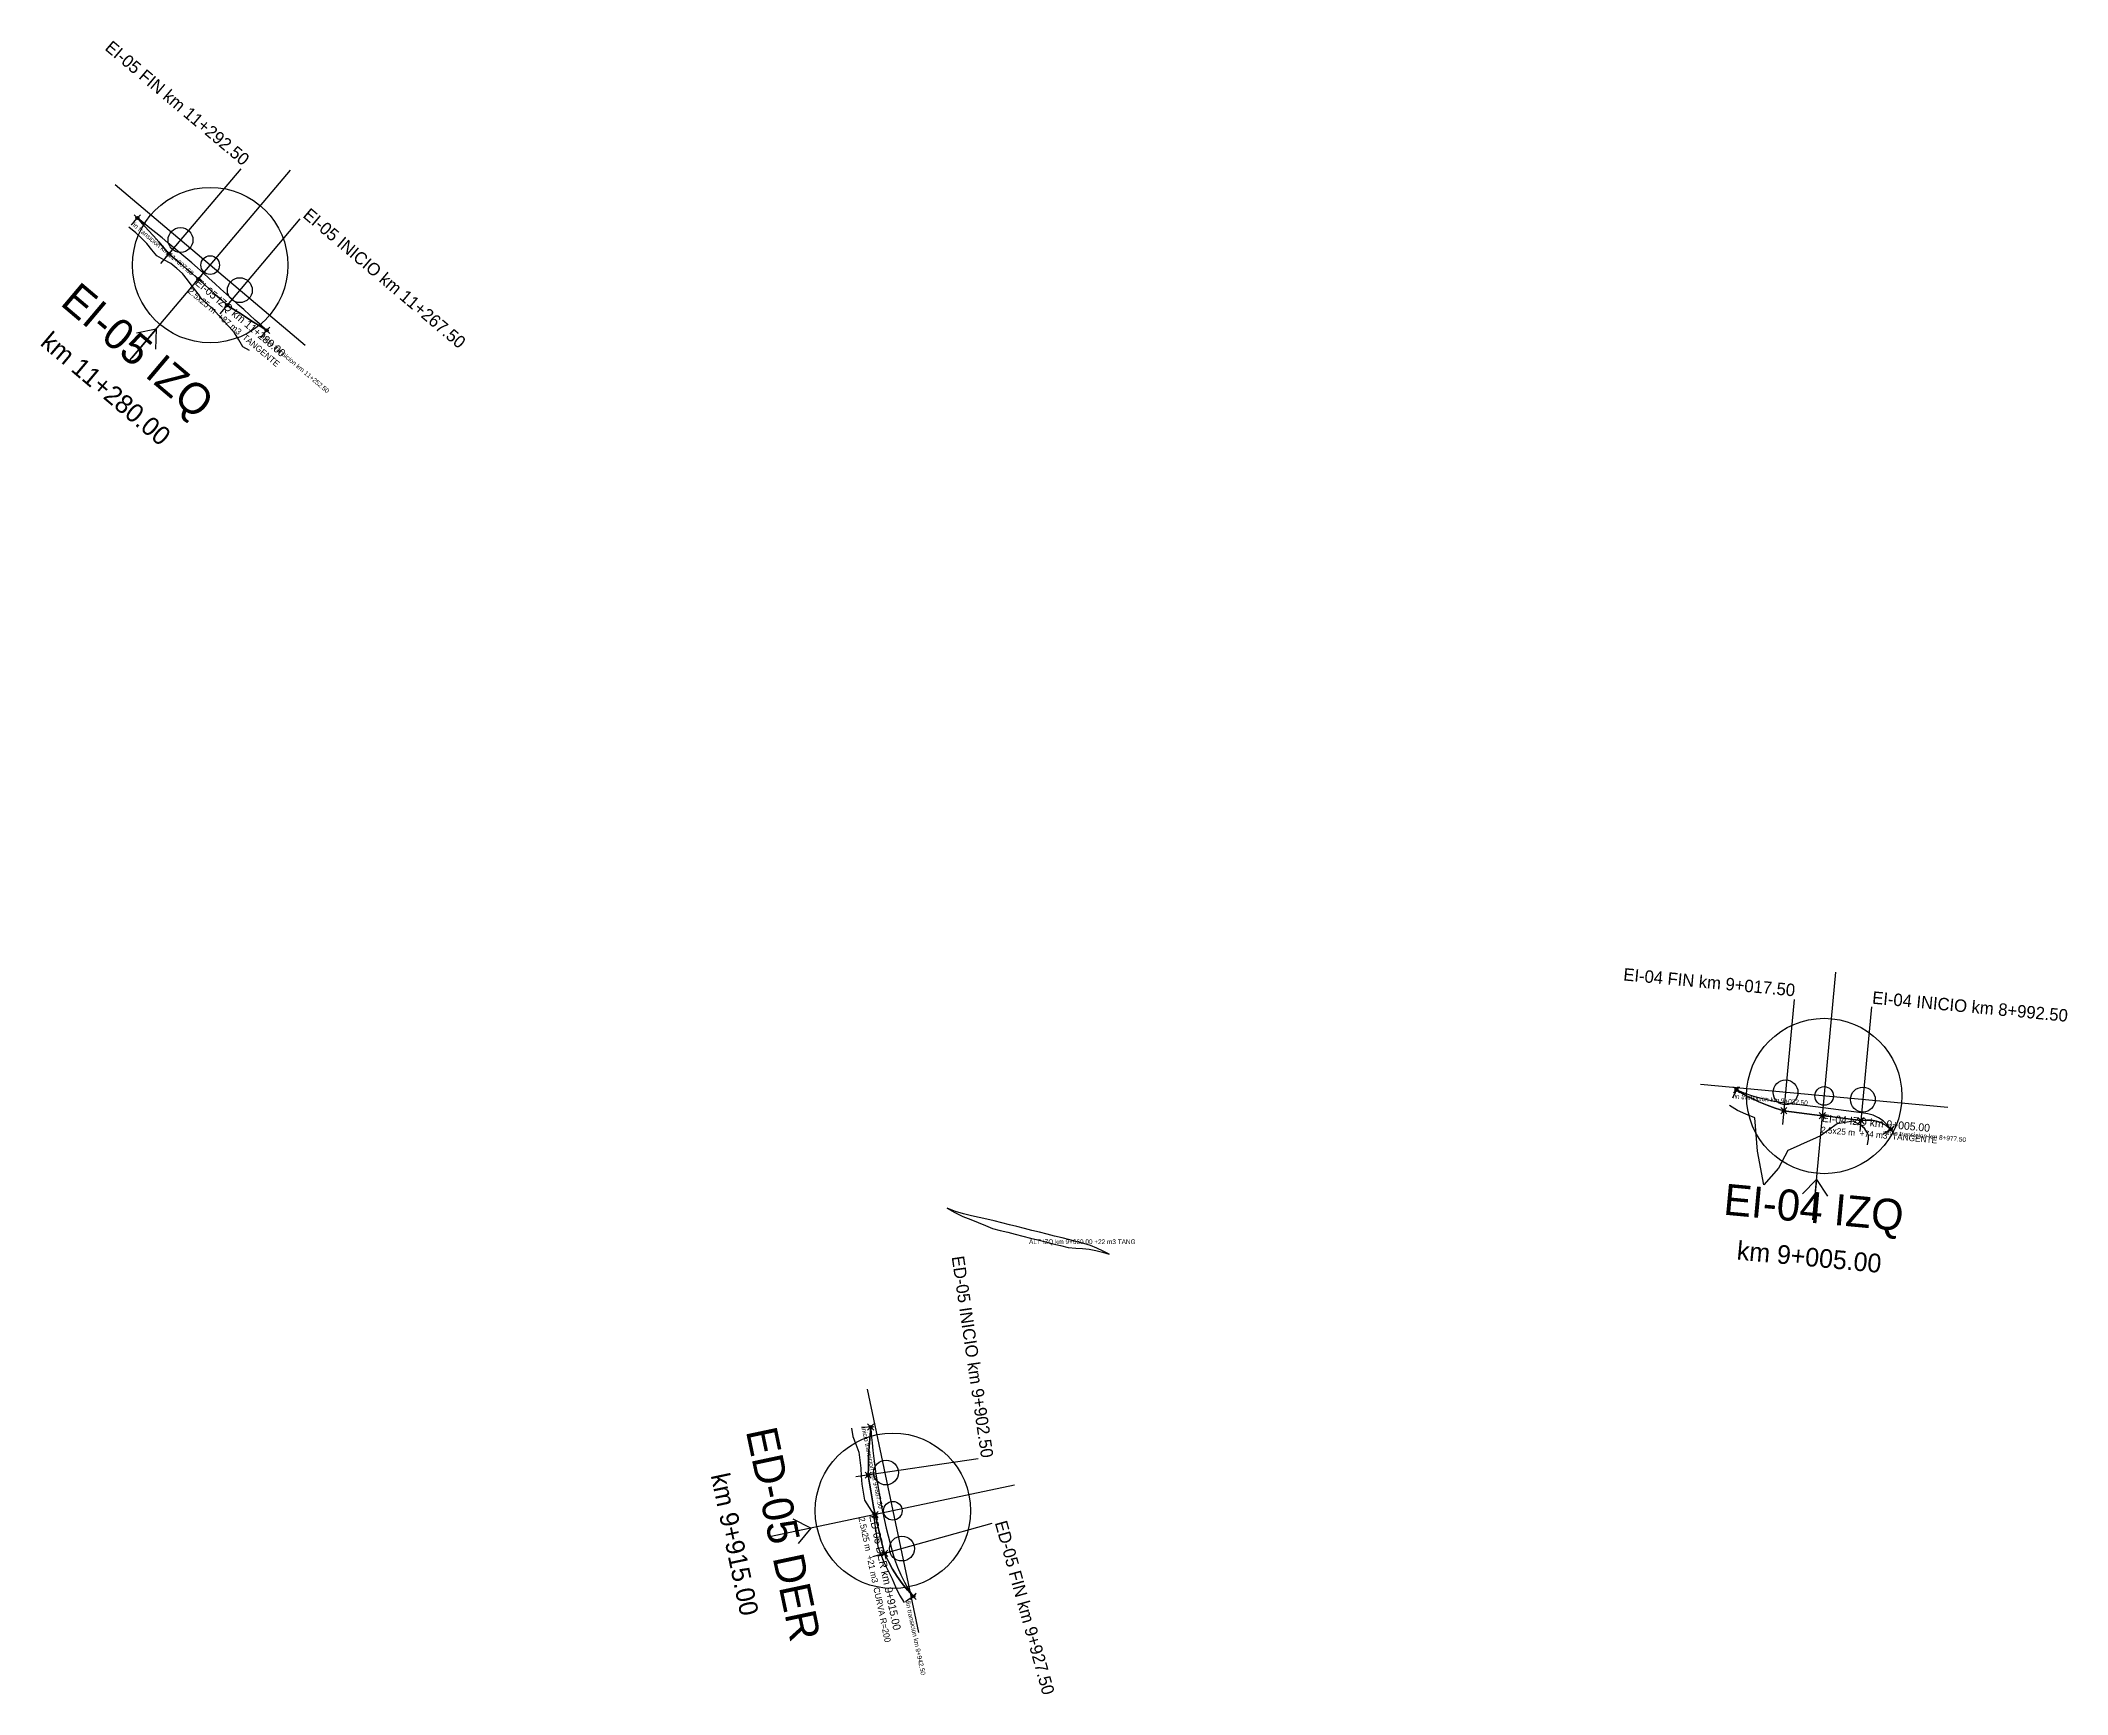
# Model space of a CAD drawing. Extents: x 598419 to 612853, y 9471396 to 9478612.
# Drawn here: x 607279 to 607932, y 9471713 to 9472245 of the extents above; entities that cross this region are included whole.
import ezdxf
from ezdxf.enums import TextEntityAlignment as Align

# ---------------------------------------------------------------- set-up
doc = ezdxf.new("R2010")
doc.units = 0
doc.header["$PDMODE"] = 35
doc.header["$PDSIZE"] = 1
for name, color, linetype in [('ENSANCHE_ALTERNATIVAS', 8, 'CONTINUOUS'), ('ENSANCHE_DER', 5, 'CONTINUOUS'), ('ENSANCHE_DER_BORDE_3D', 5, 'CONTINUOUS'), ('ENSANCHE_DER_MARCA', 5, 'CONTINUOUS'), ('ENSANCHE_DER_PUNTOS', 5, 'CONTINUOUS'), ('ENSANCHE_DER_TALUD', 5, 'CONTINUOUS'), ('ENSANCHE_DER_TEXTO', 5, 'CONTINUOUS'), ('ENSANCHE_IZQ', 1, 'CONTINUOUS'), ('ENSANCHE_IZQ_BORDE_3D', 1, 'CONTINUOUS'), ('ENSANCHE_IZQ_MARCA', 1, 'CONTINUOUS'), ('ENSANCHE_IZQ_PUNTOS', 1, 'CONTINUOUS'), ('ENSANCHE_IZQ_TALUD', 1, 'CONTINUOUS'), ('ENSANCHE_IZQ_TEXTO', 1, 'CONTINUOUS')]:
    doc.layers.add(name, color=color, linetype=linetype)

msp = doc.modelspace()

# ---------------------------------------------------------------- texts
at = {"layer": 'ENSANCHE_ALTERNATIVAS'}
msp.add_text('ALT IZQ km 9+660.00 +22 m3 TANG', height=1.5, dxfattribs=at).set_placement((607597.3762, 9471858.3311))
at = {"layer": 'ENSANCHE_DER_MARCA'}
msp.add_text('ED-05 INICIO km 9+902.50', height=4, rotation=278.3719, dxfattribs=at).set_placement((607582.0115, 9471789.3543), align=Align.RIGHT)
for s, height, p in [('ED-05 DER', 10, (607513.4359, 9471764.0476)), ('km 9+915.00', 6, (607499.7395, 9471761.1481))]:
    msp.add_text(s, height=height, rotation=281.9529, dxfattribs=at).set_placement(p, align=Align.CENTER)
msp.add_text('ED-05 FIN km 9+927.50', height=4, rotation=285.5497, dxfattribs=at).set_placement((607586.3348, 9471768.697))
at = {"layer": 'ENSANCHE_DER_TEXTO'}
for s, height, p in [('inicio transicion km 9+887.50', 1.5, (607543.4321, 9471799.3013)), ('2.5x25 m  +21 m3  CURVA R=200', 2, (607542.492, 9471770.1986)), ('ED-05 DER km 9+915.00', 2.5, (607545.9161, 9471770.9235)), ('fin transicion km 9+942.50', 1.5, (607557.6201, 9471743.284))]:
    msp.add_text(s, height=height, rotation=281.9529, dxfattribs=at).set_placement(p)
at = {"layer": 'ENSANCHE_IZQ_MARCA'}
for s, rotation, p in [('EI-05 FIN km 11+292.50', -40.206, (607344.2834, 9472205.0063)), ('EI-04 FIN km 9+017.50', -5.339, (607843.7461, 9471937.9985))]:
    msp.add_text(s, height=4, rotation=rotation, dxfattribs=at).set_placement(p, align=Align.RIGHT)
for s, rotation, p in [('EI-05 INICIO km 11+267.50', -40.206, (607363.3766, 9472188.8679)), ('EI-04 INICIO km 8+992.50', -5.3201, (607868.6282, 9471935.6815))]:
    msp.add_text(s, height=4, rotation=rotation, dxfattribs=at).set_placement(p)
for s, height, rotation, p in [('EI-05 IZQ', 10, -40.206, (607307.3513, 9472141.9486)), ('km 11+280.00', 6, -40.206, (607298.3138, 9472131.2564)), ('EI-04 IZQ', 10, -5.3201, (607849.5063, 9471865.1506)), ('km 9+005.00', 6, -5.3201, (607848.2082, 9471851.2109))]:
    msp.add_text(s, height=height, rotation=rotation, dxfattribs=at).set_placement(p, align=Align.CENTER)
at = {"layer": 'ENSANCHE_IZQ_TEXTO'}
for s, height, rotation, p in [('fin transicion km 11+307.50', 1.5, -40.206, (607308.3429, 9472186.2328)), ('EI-05 IZQ km 11+280.00', 2.5, -40.206, (607328.7224, 9472167.2325)), ('2.5x25 m  +87 m3  TANGENTE', 2, -40.206, (607326.463, 9472164.5594)), ('inicio transicion km 11+252.50', 1.5, -40.206, (607350.0672, 9472149.967)), ('fin transicion km 9+032.50', 1.5, -5.3201, (607823.8259, 9471905.2336)), ('EI-04 IZQ km 9+005.00', 2.5, -5.3201, (607852.5326, 9471897.6504)), ('2.5x25 m  +74 m3  TANGENTE', 2, -5.3201, (607852.2081, 9471894.1655)), ('inicio transicion km 8+977.50', 1.5, -5.3201, (607872.2303, 9471893.62))]:
    msp.add_text(s, height=height, rotation=rotation, dxfattribs=at).set_placement(p)

# ---------------------------------------------------------------- linework, layer by layer
at = {"layer": 'ENSANCHE_ALTERNATIVAS'}
msp.add_lwpolyline([(607623.2199, 9471855.0395), (607621.2595, 9471856.1037), (607619.2369, 9471857.0448), (607617.158, 9471857.8539), (607615.0329, 9471858.5322), (607612.8712, 9471859.0832), (607610.4565, 9471859.6836), (607608.0304, 9471860.2928), (607605.6044, 9471860.902), (607603.1783, 9471861.5112), (607600.7522, 9471862.1204), (607598.3262, 9471862.7296), (607595.9001, 9471863.3389), (607593.474, 9471863.9481), (607591.048, 9471864.5573), (607588.6219, 9471865.1665), (607586.1958, 9471865.7757), (607583.7688, 9471866.3803), (607581.327, 9471866.9166), (607578.8833, 9471867.4444), (607576.3141, 9471868.0277), (607573.6599, 9471868.835), (607571.0821, 9471869.8603), (607571.0821, 9471869.8603), (607573.5222, 9471868.4417), (607576.105, 9471867.2211), (607578.6194, 9471866.2226), (607580.9751, 9471865.2875), (607583.329, 9471864.344), (607585.6681, 9471863.3321), (607588.0941, 9471862.7228), (607590.5202, 9471862.1136), (607592.9463, 9471861.5044), (607595.3723, 9471860.8952), (607597.7984, 9471860.286), (607600.2245, 9471859.6768), (607602.6505, 9471859.0675), (607605.0766, 9471858.4583), (607607.5027, 9471857.8491), (607609.9287, 9471857.2399), (607612.4252, 9471857.0482), (607614.5752, 9471856.9296), (607616.7403, 9471856.6758), (607618.9099, 9471856.2783), (607621.0724, 9471855.7314), (607623.2199, 9471855.0395)], close=True, dxfattribs=at)
at = {"layer": 'ENSANCHE_DER'}
msp.add_lwpolyline([(607546.4245, 9471799.5145), (607546.621, 9471796.9808), (607546.849, 9471794.4498), (607547.1087, 9471791.9219), (607547.4, 9471789.3974), (607547.7228, 9471786.8768), (607548.077, 9471784.3604), (607548.4627, 9471781.8486), (607548.8798, 9471779.3418), (607549.3282, 9471776.8404), (607549.8078, 9471774.3449), (607550.3185, 9471771.8555), (607550.8604, 9471769.3727), (607551.4332, 9471766.8969), (607552.0369, 9471764.4285), (607552.6459, 9471762.0038), (607553.2903, 9471759.502), (607554.081, 9471756.9382), (607555.0129, 9471754.4223), (607556.0831, 9471751.9619), (607557.2882, 9471749.5648), (607558.6246, 9471747.2383), (607560.0881, 9471744.9896), (607560.0881, 9471744.9896), (607558.2692, 9471747.0208), (607556.5544, 9471749.17), (607554.9511, 9471751.4317), (607553.4667, 9471753.8002), (607552.1081, 9471756.2691), (607550.8818, 9471758.8318), (607550.2213, 9471761.3947), (607549.6122, 9471763.8194), (607549.0011, 9471766.3181), (607548.4212, 9471768.8244), (607547.8727, 9471771.3377), (607547.3557, 9471773.8577), (607546.8702, 9471776.384), (607546.4163, 9471778.9161), (607545.9941, 9471781.4537), (607545.6037, 9471783.9964), (607545.658, 9471786.5992), (607545.7455, 9471789.1961), (607545.8661, 9471791.7864), (607546.0195, 9471794.3699), (607546.2057, 9471796.946), (607546.4245, 9471799.5145)], close=True, dxfattribs=at)
at = {"layer": 'ENSANCHE_DER_BORDE_3D'}
msp.add_polyline3d([(607546.4245, 9471799.5145, 824.0424), (607546.2057, 9471796.946, 823.946), (607546.0195, 9471794.3699, 823.8523), (607545.8661, 9471791.7864, 823.7612), (607545.7455, 9471789.1961, 823.6728), (607545.658, 9471786.5992, 823.5869), (607545.6037, 9471783.9964, 823.5038), (607545.9941, 9471781.4537, 823.4316), (607546.4163, 9471778.9161, 823.362), (607546.8702, 9471776.384, 823.2951), (607547.3557, 9471773.8577, 823.2308), (607547.8727, 9471771.3377, 823.1691), (607548.4212, 9471768.8244, 823.1101), (607549.0011, 9471766.3181, 823.0537), (607549.6122, 9471763.8194, 822.9999), (607550.2213, 9471761.3947, 822.9488), (607550.8818, 9471758.8318, 822.9003), (607552.1081, 9471756.2691, 822.8628), (607553.4667, 9471753.8002, 822.8279), (607554.9511, 9471751.4317, 822.7957), (607556.5544, 9471749.17, 822.7661), (607558.2692, 9471747.0208, 822.7391), (607560.0881, 9471744.9896, 822.7148)], dxfattribs=at)
at = {"layer": 'ENSANCHE_DER_MARCA'}
for p, q in [((607545.2627, 9471811.6717), (607561.8313, 9471733.4062)), ((607547.422, 9471799.5855), (607543.4321, 9471799.3013)), ((607581.0222, 9471789.2087), (607541.6463, 9471783.414)), ((607592.6797, 9471780.8232), (607514.4143, 9471764.2547)), ((607527.1324, 9471766.9471), (607521.4124, 9471769.8248)), ((607585.3715, 9471768.4289), (607547.0282, 9471757.7595)), ((607527.1324, 9471766.9471), (607515.3926, 9471764.4618)), ((607527.1324, 9471766.9471), (607523.0692, 9471761.9983)), ((607560.9107, 9471745.5582), (607557.6201, 9471743.284))]:
    msp.add_line(p, q, dxfattribs=at)
for centre, radius in [((607553.547, 9471772.5389), 25), ((607551.3419, 9471784.8408), 4), ((607553.547, 9471772.5389), 3), ((607556.4695, 9471760.3867), 4)]:
    msp.add_circle(centre, radius, dxfattribs=at)
at = {"layer": 'ENSANCHE_DER_PUNTOS'}
for p in [(607546.4245, 9471799.5145, 824.0424), (607545.6037, 9471783.9964, 823.5038), (607547.8727, 9471771.3377, 823.1691), (607550.8818, 9471758.8318, 822.9003), (607560.0881, 9471744.9896, 822.7148)]:
    msp.add_point(p, dxfattribs=at)
at = {"layer": 'ENSANCHE_DER_TALUD'}
msp.add_lwpolyline([(607540.1903, 9471799.0704), (607540.6419, 9471796.4797), (607541.6233, 9471793.946), (607542.6352, 9471791.4341), (607542.9329, 9471788.8537), (607543.2629, 9471786.2773), (607543.3776, 9471783.6688), (607543.5255, 9471781.0588), (607543.9528, 9471778.4904), (607544.4122, 9471775.9275), (607545.8845, 9471773.5654), (607547.3836, 9471771.2342), (607547.6895, 9471768.6599), (607548.0283, 9471766.0866), (607548.3999, 9471763.5149), (607548.7665, 9471761.0293), (607549.6775, 9471758.4967), (607550.7665, 9471755.8142), (607551.9978, 9471753.2092), (607553.3664, 9471750.6894), (607554.4262, 9471748.0249), (607555.6392, 9471745.4114), (607557.2088, 9471742.9998)], dxfattribs=at)
at = {"layer": 'ENSANCHE_IZQ'}
for points in [[(607352.0204, 9472152.2441), (607350.1825, 9472153.8944), (607348.327, 9472155.5719), (607346.4715, 9472157.2494), (607344.616, 9472158.9269), (607342.7604, 9472160.6044), (607340.9049, 9472162.2818), (607339.0494, 9472163.9593), (607337.1939, 9472165.6368), (607335.3383, 9472167.3143), (607333.4828, 9472168.9918), (607331.6273, 9472170.6693), (607329.7704, 9472172.3452), (607327.8694, 9472173.9689), (607325.9601, 9472175.5827), (607324.0508, 9472177.1966), (607322.1415, 9472178.8104), (607320.2321, 9472180.4243), (607318.3228, 9472182.0381), (607316.3726, 9472183.6036), (607314.4095, 9472185.1538), (607312.4474, 9472186.7051), (607310.3918, 9472188.4241), (607310.3918, 9472188.4241), (607312.1784, 9472186.3869), (607313.8716, 9472184.5174), (607315.5657, 9472182.649), (607317.2469, 9472180.7652), (607318.8873, 9472178.8332), (607320.5276, 9472176.9011), (607322.4369, 9472175.2873), (607324.3463, 9472173.6734), (607326.2556, 9472172.0596), (607328.1566, 9472170.4358), (607330.0134, 9472168.76), (607331.869, 9472167.0825), (607333.7245, 9472165.405), (607335.58, 9472163.7275), (607337.4355, 9472162.05), (607339.2911, 9472160.3725), (607341.4156, 9472159.0133), (607343.5401, 9472157.654), (607345.6646, 9472156.2947), (607347.7891, 9472154.9355), (607349.9136, 9472153.5762), (607352.0204, 9472152.2441)], [(607874.7316, 9471895.2764), (607873.604, 9471896.7119), (607872.2689, 9471897.956), (607870.758, 9471898.979), (607869.1073, 9471899.7569), (607867.3557, 9471900.271), (607865.3574, 9471900.5572), (607862.8759, 9471900.8719), (607860.3944, 9471901.1867), (607857.9129, 9471901.5015), (607855.4314, 9471901.8162), (607852.9499, 9471902.131), (607850.4684, 9471902.4458), (607847.9869, 9471902.7606), (607845.5054, 9471903.0753), (607843.0239, 9471903.3901), (607840.5414, 9471903.7064), (607837.883, 9471904.1166), (607835.2498, 9471904.6422), (607832.6388, 9471905.2593), (607830.066, 9471906.0204), (607827.5395, 9471906.9232), (607825.067, 9471907.9649), (607825.067, 9471907.9649), (607827.3884, 9471906.5348), (607829.8075, 9471905.2282), (607832.3176, 9471904.0512), (607834.9117, 9471903.0102), (607837.5743, 9471902.0563), (607840.3087, 9471901.2172), (607842.7921, 9471900.9009), (607845.2736, 9471900.5861), (607847.7551, 9471900.2713), (607850.2366, 9471899.9566), (607852.7181, 9471899.6418), (607855.1996, 9471899.327), (607857.6811, 9471899.0122), (607860.1626, 9471898.6975), (607862.6441, 9471898.3827), (607865.1256, 9471898.0679), (607866.9324, 9471898.2311), (607868.5188, 9471898.1976), (607870.14, 9471897.8925), (607871.7492, 9471897.3045), (607873.2966, 9471896.4306), (607874.7316, 9471895.2764)]]:
    msp.add_lwpolyline(points, close=True, dxfattribs=at)
at = {"layer": 'ENSANCHE_IZQ_BORDE_3D'}
for points in [[(607352.0204, 9472152.2441, 768.4968), (607349.9136, 9472153.5762, 768.3863), (607347.7891, 9472154.9355, 768.276), (607345.6646, 9472156.2947, 768.1658), (607343.5401, 9472157.654, 768.0555), (607341.4156, 9472159.0133, 767.9452), (607339.2911, 9472160.3725, 767.8349), (607337.4355, 9472162.05, 767.733), (607335.58, 9472163.7275, 767.631), (607333.7245, 9472165.405, 767.5291), (607331.869, 9472167.0825, 767.4271), (607330.0134, 9472168.76, 767.3252), (607328.1566, 9472170.4358, 767.2232), (607326.2556, 9472172.0596, 767.1198), (607324.3463, 9472173.6734, 767.0162), (607322.4369, 9472175.2873, 766.9126), (607320.5276, 9472176.9011, 766.809), (607318.8873, 9472178.8332, 766.7137), (607317.2469, 9472180.7652, 766.6184), (607315.5657, 9472182.649, 766.5219), (607313.8716, 9472184.5174, 766.4249), (607312.1784, 9472186.3869, 766.328), (607310.3918, 9472188.4241, 766.2312)], [(607874.7316, 9471895.2764, 909.3052), (607873.2966, 9471896.4306, 909.1229), (607871.7492, 9471897.3045, 908.9355), (607870.14, 9471897.8925, 908.7427), (607868.5188, 9471898.1976, 908.5447), (607866.9324, 9471898.2311, 908.3415), (607865.1256, 9471898.0679, 908.1334), (607862.6441, 9471898.3827, 907.9294), (607860.1626, 9471898.6975, 907.7201), (607857.6811, 9471899.0122, 907.5055), (607855.1996, 9471899.327, 907.2856), (607852.7181, 9471899.6418, 907.0604), (607850.2366, 9471899.9566, 906.8299), (607847.7551, 9471900.2713, 906.594), (607845.2736, 9471900.5861, 906.3529), (607842.7921, 9471900.9009, 906.1064), (607840.3087, 9471901.2172, 905.8547), (607837.5743, 9471902.0563, 905.606), (607834.9117, 9471903.0102, 905.3514), (607832.3176, 9471904.0512, 905.0904), (607829.8075, 9471905.2282, 904.8241), (607827.3884, 9471906.5348, 904.5524), (607825.067, 9471907.9649, 904.2755)]]:
    msp.add_polyline3d(points, dxfattribs=at)
at = {"layer": 'ENSANCHE_IZQ_MARCA'}
for p, q in [((607364.3675, 9472147.44), (607303.2692, 9472199.083)), ((607307.9969, 9472142.7123), (607359.6398, 9472203.8107)), ((607343.6378, 9472204.2426), (607317.8847, 9472173.7742)), ((607311.0748, 9472189.1546), (607308.3429, 9472186.2328)), ((607362.7311, 9472188.1042), (607336.9779, 9472157.6358)), ((607316.3888, 9472152.6408), (607308.6424, 9472143.4761)), ((607316.3888, 9472152.6408), (607310.1062, 9472151.4043)), ((607316.3888, 9472152.6408), (607316.2161, 9472146.24)), ((607352.6714, 9472153.0032), (607350.0672, 9472149.967)), ((607849.599, 9471866.1463), (607857.0165, 9471945.8017)), ((607843.653, 9471937.0029), (607839.8976, 9471896.8183)), ((607868.5355, 9471934.6858), (607864.7934, 9471894.5)), ((607893.1354, 9471902.2652), (607813.48, 9471909.6828)), ((607825.4807, 9471908.8753), (607823.8259, 9471905.2336)), ((607875.5654, 9471895.8285), (607872.2303, 9471893.62)), ((607850.8043, 9471879.0903), (607846.358, 9471874.4827)), ((607850.8043, 9471879.0903), (607849.6917, 9471867.142)), ((607850.8043, 9471879.0903), (607854.3235, 9471873.741))]:
    msp.add_line(p, q, dxfattribs=at)
for centre, radius in [((607333.8183, 9472173.2615), 25), ((607324.2717, 9472181.3307), 4), ((607333.8183, 9472173.2615), 3), ((607343.365, 9472165.1923), 4), ((607853.3077, 9471905.974), 25), ((607840.8616, 9471907.133), 4), ((607853.3077, 9471905.974), 3), ((607865.7539, 9471904.815), 4)]:
    msp.add_circle(centre, radius, dxfattribs=at)
at = {"layer": 'ENSANCHE_IZQ_PUNTOS'}
for p in [(607310.3918, 9472188.4241, 766.2312), (607320.5276, 9472176.9011, 766.809), (607330.0134, 9472168.76, 767.3252), (607339.2911, 9472160.3725, 767.8349), (607352.0204, 9472152.2441, 768.4968), (607825.067, 9471907.9649, 904.2755), (607840.3087, 9471901.2172, 905.8547), (607852.7181, 9471899.6418, 907.0604), (607865.1256, 9471898.0679, 908.1334), (607874.7316, 9471895.2764, 909.3052)]:
    msp.add_point(p, dxfattribs=at)
at = {"layer": 'ENSANCHE_IZQ_TALUD'}
for points in [[(607346.5095, 9472145.8191), (607344.3727, 9472147.0208), (607343.0013, 9472149.2711), (607341.63, 9472151.5214), (607339.9358, 9472153.3898), (607338.2417, 9472155.2583), (607336.5475, 9472157.1267), (607334.8534, 9472158.9951), (607332.9979, 9472160.6726), (607331.1423, 9472162.3501), (607329.6096, 9472164.4094), (607328.0768, 9472166.4688), (607326.5207, 9472168.5004), (607324.9645, 9472170.5321), (607323.0552, 9472172.146), (607321.1459, 9472173.7598), (607318.9138, 9472174.9918), (607316.6817, 9472176.2237), (607315.0747, 9472178.1953), (607313.4677, 9472180.1668), (607311.6665, 9472181.9085), (607309.8652, 9472183.6502), (607307.6583, 9472185.5006)], [(607867.225, 9471890.3055), (607867.3336, 9471890.9732), (607867.5924, 9471892.0941), (607867.5445, 9471893.329), (607867.0774, 9471894.3785), (607866.3397, 9471895.3753), (607864.9892, 9471896.6026), (607862.5977, 9471897.8849), (607860.0467, 9471897.4529), (607857.4957, 9471897.0209), (607854.8055, 9471895.0953), (607852.1154, 9471893.1698), (607849.4948, 9471891.991), (607846.8742, 9471890.8123), (607844.2537, 9471889.6335), (607841.6331, 9471888.4547), (607838.5874, 9471882.7984), (607833.8818, 9471877.4147), (607831.8461, 9471888.2136), (607830.9687, 9471898.9775), (607828.1273, 9471900.0787), (607825.3644, 9471901.3313), (607822.7916, 9471902.9576)]]:
    msp.add_lwpolyline(points, dxfattribs=at)

msp.set_redraw_order([(e.dxf.handle, doc.entitydb.next_handle()) for e in msp.query("TEXT MTEXT ATTDEF DIMENSION ARC_DIMENSION")])  # texts and dimensions are drawn at this point

doc.saveas('drawing.dxf')
